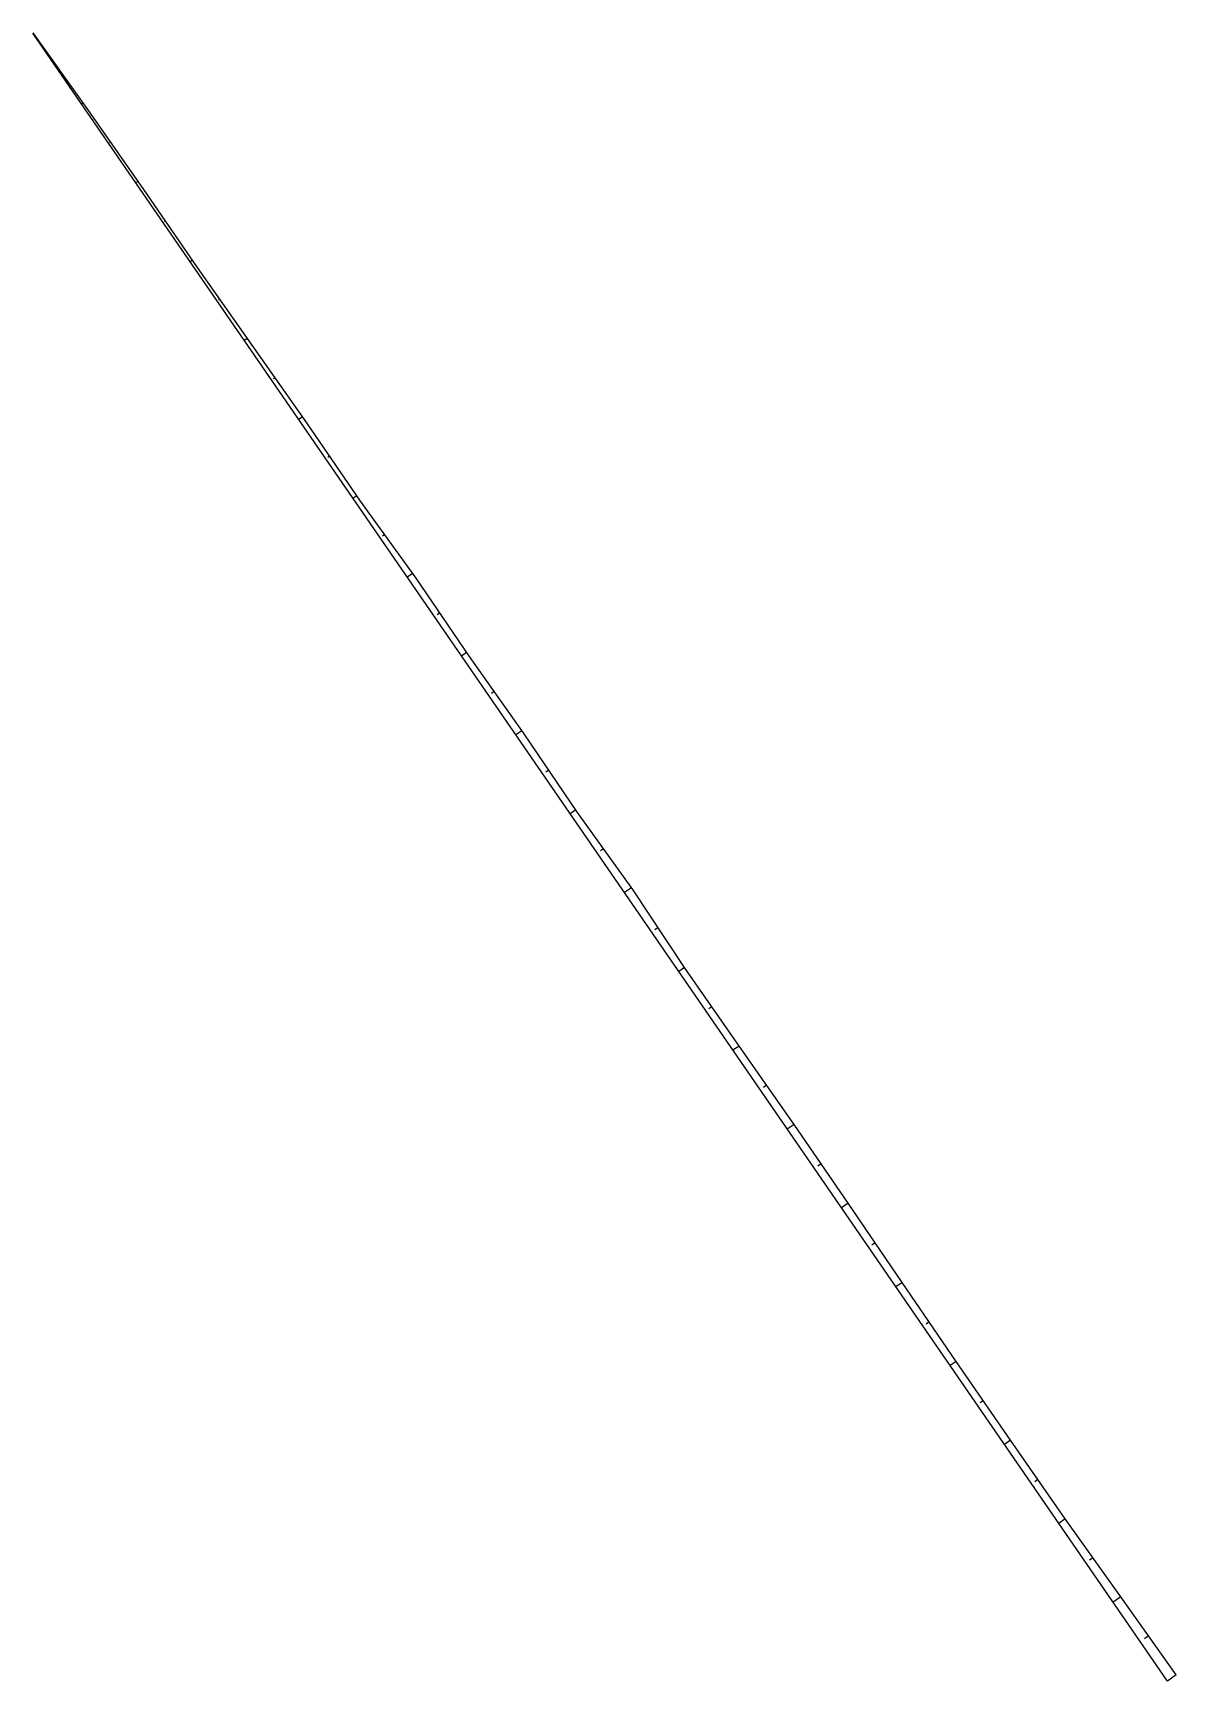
# Model space of a CAD drawing. Header units: metres. Extents: x 288738 to 324331, y 7399322 to 7465117.
# Drawn here: x 307969.1 to 308028.8, y 7433973 to 7434059.1 of the extents above; entities that cross this region are included whole.
import ezdxf

# ---------------------------------------------------------------- set-up
doc = ezdxf.new("R2010")
doc.units = ezdxf.units.M
doc.header["$LTSCALE"] = 10
doc.layers.add('F-HZ-PIANO-CORTE', color=10, linetype='Continuous')
doc.layers.add('F-HZ-TALUDE', color=2, linetype='Continuous')

msp = doc.modelspace()

# ---------------------------------------------------------------- linework, layer by layer
at = {"layer": 'F-HZ-PIANO-CORTE'}
for p, q in [((307970.276, 7434057.466), (307970.252, 7434057.45)), ((307971.729, 7434055.429), (307971.639, 7434055.371)), ((307973.166, 7434053.382), (307973.111, 7434053.346)), ((307974.6, 7434051.333), (307974.473, 7434051.251)), ((307976.02, 7434049.276), (307975.955, 7434049.234)), ((307977.436, 7434047.216), (307977.309, 7434047.133)), ((307978.87, 7434045.168), (307978.798, 7434045.121)), ((307980.307, 7434043.122), (307980.144, 7434043.015)), ((307981.75, 7434041.079), (307981.656, 7434041.018)), ((307983.193, 7434039.038), (307982.98, 7434038.897)), ((307984.608, 7434036.977), (307984.503, 7434036.907)), ((307986.017, 7434034.913), (307985.815, 7434034.778)), ((307987.476, 7434032.881), (307987.354, 7434032.8)), ((307988.942, 7434030.855), (307988.651, 7434030.66)), ((307990.352, 7434028.791), (307990.21, 7434028.696)), ((307991.755, 7434026.722), (307991.486, 7434026.542)), ((307993.198, 7434024.681), (307993.051, 7434024.582)), ((307994.645, 7434022.642), (307994.322, 7434022.424)), ((307996.05, 7434020.575), (307995.895, 7434020.47)), ((307997.451, 7434018.505), (307997.157, 7434018.305)), ((307998.905, 7434016.471), (307998.74, 7434016.359)), ((308000.362, 7434014.44), (307999.992, 7434014.187)), ((308001.748, 7434012.36), (308001.579, 7434012.244)), ((308003.131, 7434010.278), (308002.828, 7434010.069)), ((308004.556, 7434008.224), (308004.401, 7434008.117)), ((308005.981, 7434006.171), (308005.663, 7434005.951)), ((308007.417, 7434004.124), (308007.249, 7434004.008)), ((308008.852, 7434002.078), (308008.499, 7434001.832)), ((308010.268, 7434000.018), (308010.093, 7433999.895)), ((308011.684, 7433997.957), (308011.334, 7433997.714)), ((308013.093, 7433995.892), (308012.923, 7433995.774)), ((308014.503, 7433993.827), (308014.17, 7433993.596)), ((308015.908, 7433991.76), (308015.748, 7433991.648)), ((308017.314, 7433989.692), (308017.005, 7433989.478)), ((308018.737, 7433987.637), (308018.58, 7433987.528)), ((308020.16, 7433985.581), (308019.841, 7433985.359)), ((308021.583, 7433983.526), (308021.421, 7433983.413)), ((308023.006, 7433981.47), (308022.676, 7433981.241)), ((308024.466, 7433979.44), (308024.28, 7433979.311)), ((308025.926, 7433977.411), (308025.512, 7433977.123)), ((308027.363, 7433975.365), (308027.147, 7433975.215)), ((308028.801, 7433973.32), (308028.347, 7433973.005))]:
    msp.add_line(p, q, dxfattribs=at)
at = {"layer": 'F-HZ-TALUDE', "linetype": 'Continuous', "lineweight": -3}
for points in [[(308028.347, 7433973.005), (307971.929, 7434054.946), (307969.106, 7434059.075)], [(308028.801, 7433973.32), (308025.926, 7433977.411), (308023.006, 7433981.47), (308020.16, 7433985.581), (308017.314, 7433989.692), (308014.502, 7433993.827), (308011.684, 7433997.958), (308008.852, 7434002.078), (308005.998, 7434006.147), (308003.173, 7434010.216), (308000.432, 7434014.342), (307997.543, 7434018.369), (307994.767, 7434022.471), (307991.898, 7434026.512), (307989.117, 7434030.612), (307986.211, 7434034.629), (307983.417, 7434038.722), (307980.554, 7434042.77), (307977.704, 7434046.828), (307974.894, 7434050.913), (307972.028, 7434055.01), (307969.121, 7434059.085)]]:
    msp.add_lwpolyline(points, dxfattribs=at)

doc.saveas('drawing.dxf')
